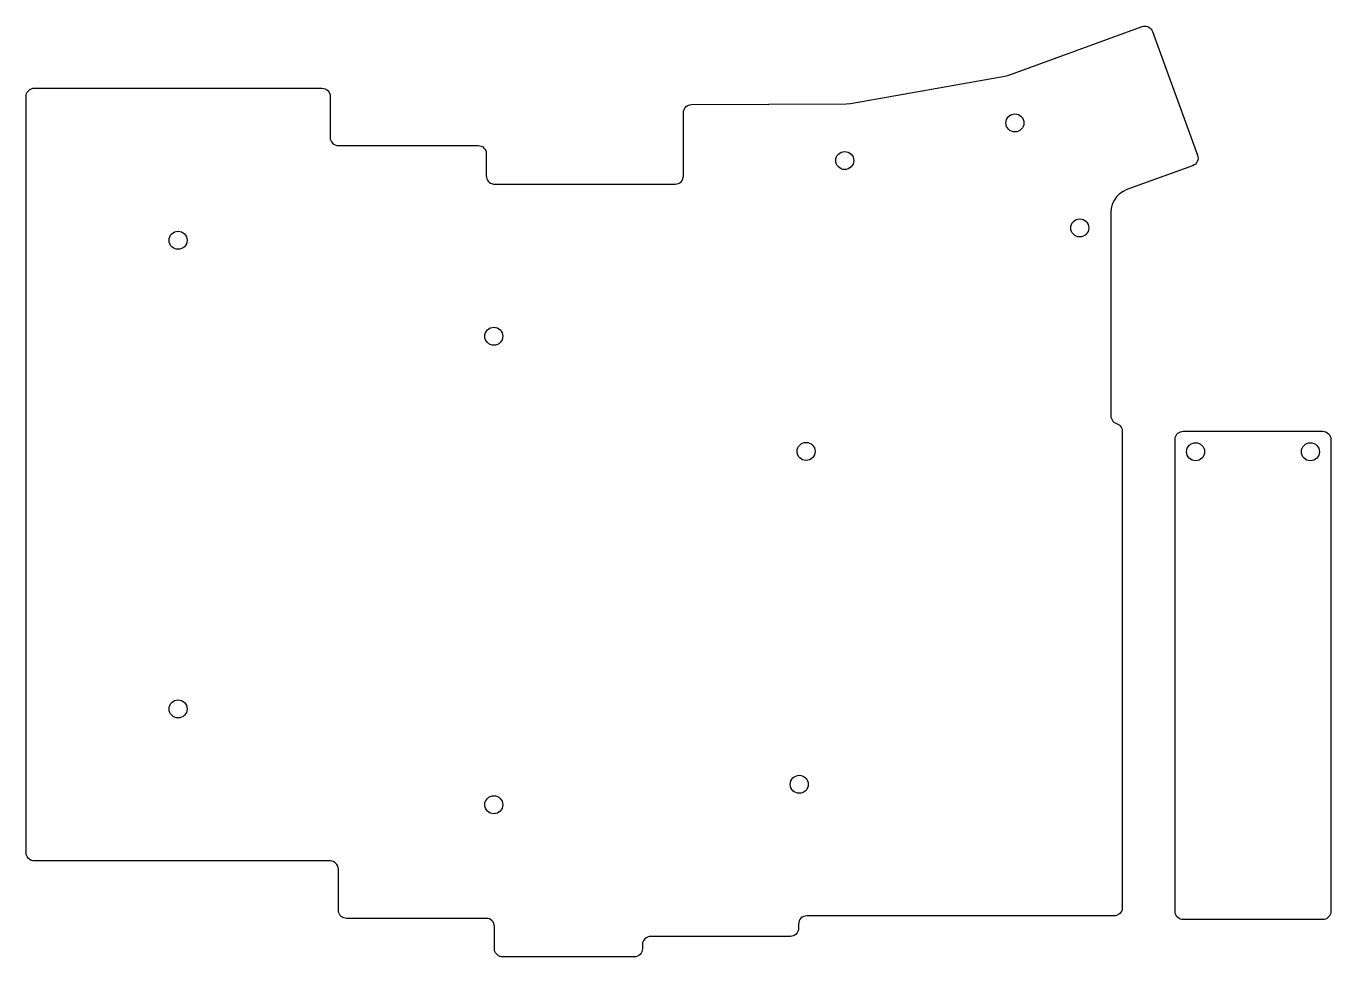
# Model space of a CAD drawing. Header units: inches. Extents: x 204 to 655, y 158 to 479.
import ezdxf

# ---------------------------------------------------------------- set-up
doc = ezdxf.new("R2010")
doc.units = ezdxf.units.IN
doc.header["$MEASUREMENT"] = 0

# ---------------------------------------------------------------- blocks, each defined once
blk = doc.blocks.new('block 5')
at = {"color": 7, "lineweight": 25, "true_color": 0xffffff}
blk.add_open_spline([(368.89, 371.94), (368.89, 373.66), (367.5, 375.05), (365.78, 375.05), (365.78, 375.05), (365.78, 375.05), (365.78, 375.05), (365.78, 375.05), (365.78, 375.05), (365.78, 375.05), (365.78, 375.05), (365.78, 375.05), (365.78, 375.05), (365.78, 375.05), (365.78, 375.05), (365.78, 375.05), (365.78, 375.05), (365.78, 375.05), (365.78, 375.05), (365.78, 375.05), (365.78, 375.05), (365.78, 375.05), (365.78, 375.05), (365.78, 375.05), (365.78, 375.05), (364.06, 375.05), (362.66, 373.66), (362.66, 371.94), (362.66, 371.94), (362.66, 371.94), (362.66, 371.94), (362.66, 371.94), (362.66, 371.94), (362.66, 371.94), (362.66, 371.94), (362.66, 371.94), (362.66, 371.94), (362.66, 371.94), (362.66, 371.94), (362.66, 371.94), (362.66, 371.94), (362.66, 371.94), (362.66, 371.94), (362.66, 371.94), (362.66, 371.94), (362.66, 371.94), (362.66, 371.94), (362.66, 371.94), (362.66, 371.94), (362.66, 370.22), (364.06, 368.82), (365.78, 368.82), (365.78, 368.82), (365.78, 368.82), (365.78, 368.82), (365.78, 368.82), (365.78, 368.82), (365.78, 368.82), (365.78, 368.82), (365.78, 368.82), (365.78, 368.82), (365.78, 368.82), (365.78, 368.82), (365.78, 368.82), (365.78, 368.82), (365.78, 368.82), (365.78, 368.82), (365.78, 368.82), (365.78, 368.82), (365.78, 368.82), (365.78, 368.82), (365.78, 368.82), (365.78, 368.82), (367.5, 368.82), (368.89, 370.22), (368.89, 371.94), (368.89, 371.94), (368.89, 371.94), (368.89, 371.94), (368.89, 371.94), (368.89, 371.94), (368.89, 371.94), (368.89, 371.94), (368.89, 371.94), (368.89, 371.94), (368.89, 371.94), (368.89, 371.94), (368.89, 371.94), (368.89, 371.94), (368.89, 371.94), (368.89, 371.94), (368.89, 371.94), (368.89, 371.94), (368.89, 371.94), (368.89, 371.94), (368.89, 371.94), (368.89, 371.94), (368.89, 371.94), (368.89, 371.94), (368.89, 371.94), (368.89, 371.94), (368.89, 371.94), (368.89, 371.94), (368.89, 371.94), (368.89, 371.94), (368.89, 371.94), (368.89, 371.94), (368.89, 371.94), (368.89, 371.94), (368.89, 371.94), (368.89, 371.94), (368.89, 371.94), (368.89, 371.94), (368.89, 371.94), (368.89, 371.94), (368.89, 371.94), (368.89, 371.94), (368.89, 371.94), (368.89, 371.94), (368.89, 371.94), (368.89, 371.94), (368.89, 371.94), (368.89, 371.94), (368.89, 371.94)], degree=3, knots=[0, 0, 0, 0, 1, 1, 1, 2, 2, 2, 3, 3, 3, 4, 4, 4, 5, 5, 5, 6, 6, 6, 7, 7, 7, 8, 8, 8, 9, 9, 9, 10, 10, 10, 11, 11, 11, 12, 12, 12, 13, 13, 13, 14, 14, 14, 15, 15, 15, 16, 16, 16, 17, 17, 17, 18, 18, 18, 19, 19, 19, 20, 20, 20, 21, 21, 21, 22, 22, 22, 23, 23, 23, 24, 24, 24, 25, 25, 25, 26, 26, 26, 27, 27, 27, 28, 28, 28, 29, 29, 29, 30, 30, 30, 31, 31, 31, 32, 32, 32, 33, 33, 33, 34, 34, 34, 35, 35, 35, 36, 36, 36, 37, 37, 37, 38, 38, 38, 39, 39, 39, 40, 40, 40, 41, 41, 41, 41], dxfattribs=at)
blk = doc.blocks.new('block 4')
blk.add_blockref('block 5', (0, 0))
blk = doc.blocks.new('block 3')
blk.add_blockref('block 4', (0, 0))
blk = doc.blocks.new('block 2')
blk.add_blockref('block 3', (0, 0))
blk = doc.blocks.new('block 9')
at = {"color": 7, "lineweight": 25, "true_color": 0xffffff}
blk.add_open_spline([(490.18, 432.65), (490.18, 434.37), (488.79, 435.76), (487.07, 435.76), (487.07, 435.76), (487.07, 435.76), (487.07, 435.76), (487.07, 435.76), (487.07, 435.76), (487.07, 435.76), (487.07, 435.76), (487.07, 435.76), (487.07, 435.76), (487.07, 435.76), (487.07, 435.76), (487.07, 435.76), (487.07, 435.76), (487.07, 435.76), (487.07, 435.76), (487.07, 435.76), (487.07, 435.76), (487.07, 435.76), (487.07, 435.76), (487.07, 435.76), (487.07, 435.76), (485.35, 435.76), (483.95, 434.37), (483.95, 432.65), (483.95, 432.65), (483.95, 432.65), (483.95, 432.65), (483.95, 432.65), (483.95, 432.65), (483.95, 432.65), (483.95, 432.65), (483.95, 432.65), (483.95, 432.65), (483.95, 432.65), (483.95, 432.65), (483.95, 432.65), (483.95, 432.65), (483.95, 432.65), (483.95, 432.65), (483.95, 432.65), (483.95, 432.65), (483.95, 432.65), (483.95, 432.65), (483.95, 432.65), (483.95, 432.65), (483.95, 430.93), (485.35, 429.53), (487.07, 429.53), (487.07, 429.53), (487.07, 429.53), (487.07, 429.53), (487.07, 429.53), (487.07, 429.53), (487.07, 429.53), (487.07, 429.53), (487.07, 429.53), (487.07, 429.53), (487.07, 429.53), (487.07, 429.53), (487.07, 429.53), (487.07, 429.53), (487.07, 429.53), (487.07, 429.53), (487.07, 429.53), (487.07, 429.53), (487.07, 429.53), (487.07, 429.53), (487.07, 429.53), (487.07, 429.53), (488.79, 429.53), (490.18, 430.93), (490.18, 432.65), (490.18, 432.65), (490.18, 432.65), (490.18, 432.65), (490.18, 432.65), (490.18, 432.65), (490.18, 432.65), (490.18, 432.65), (490.18, 432.65), (490.18, 432.65), (490.18, 432.65), (490.18, 432.65), (490.18, 432.65), (490.18, 432.65), (490.18, 432.65), (490.18, 432.65), (490.18, 432.65), (490.18, 432.65), (490.18, 432.65), (490.18, 432.65), (490.18, 432.65), (490.18, 432.65), (490.18, 432.65), (490.18, 432.65), (490.18, 432.65), (490.18, 432.65), (490.18, 432.65), (490.18, 432.65), (490.18, 432.65), (490.18, 432.65), (490.18, 432.65), (490.18, 432.65), (490.18, 432.65), (490.18, 432.65), (490.18, 432.65), (490.18, 432.65), (490.18, 432.65), (490.18, 432.65), (490.18, 432.65), (490.18, 432.65), (490.18, 432.65), (490.18, 432.65), (490.18, 432.65), (490.18, 432.65), (490.18, 432.65), (490.18, 432.65), (490.18, 432.65), (490.18, 432.65), (490.18, 432.65)], degree=3, knots=[0, 0, 0, 0, 1, 1, 1, 2, 2, 2, 3, 3, 3, 4, 4, 4, 5, 5, 5, 6, 6, 6, 7, 7, 7, 8, 8, 8, 9, 9, 9, 10, 10, 10, 11, 11, 11, 12, 12, 12, 13, 13, 13, 14, 14, 14, 15, 15, 15, 16, 16, 16, 17, 17, 17, 18, 18, 18, 19, 19, 19, 20, 20, 20, 21, 21, 21, 22, 22, 22, 23, 23, 23, 24, 24, 24, 25, 25, 25, 26, 26, 26, 27, 27, 27, 28, 28, 28, 29, 29, 29, 30, 30, 30, 31, 31, 31, 32, 32, 32, 33, 33, 33, 34, 34, 34, 35, 35, 35, 36, 36, 36, 37, 37, 37, 38, 38, 38, 39, 39, 39, 40, 40, 40, 41, 41, 41, 41], dxfattribs=at)
blk = doc.blocks.new('block 8')
blk.add_blockref('block 9', (0, 0))
blk = doc.blocks.new('block 7')
blk.add_blockref('block 8', (0, 0))
blk = doc.blocks.new('block 6')
blk.add_blockref('block 7', (0, 0))
blk = doc.blocks.new('block 13')
at = {"color": 7, "lineweight": 25, "true_color": 0xffffff}
blk.add_open_spline([(571.39, 409.36), (571.39, 411.08), (569.99, 412.47), (568.27, 412.47), (568.27, 412.47), (568.27, 412.47), (568.27, 412.47), (568.27, 412.47), (568.27, 412.47), (568.27, 412.47), (568.27, 412.47), (568.27, 412.47), (568.27, 412.47), (568.27, 412.47), (568.27, 412.47), (568.27, 412.47), (568.27, 412.47), (568.27, 412.47), (568.27, 412.47), (568.27, 412.47), (568.27, 412.47), (568.27, 412.47), (568.27, 412.47), (568.27, 412.47), (568.27, 412.47), (566.55, 412.47), (565.16, 411.08), (565.16, 409.36), (565.16, 409.36), (565.16, 409.36), (565.16, 409.36), (565.16, 409.36), (565.16, 409.36), (565.16, 409.36), (565.16, 409.36), (565.16, 409.36), (565.16, 409.36), (565.16, 409.36), (565.16, 409.36), (565.16, 409.36), (565.16, 409.36), (565.16, 409.36), (565.16, 409.36), (565.16, 409.36), (565.16, 409.36), (565.16, 409.36), (565.16, 409.36), (565.16, 409.36), (565.16, 409.36), (565.16, 407.64), (566.55, 406.24), (568.27, 406.24), (568.27, 406.24), (568.27, 406.24), (568.27, 406.24), (568.27, 406.24), (568.27, 406.24), (568.27, 406.24), (568.27, 406.24), (568.27, 406.24), (568.27, 406.24), (568.27, 406.24), (568.27, 406.24), (568.27, 406.24), (568.27, 406.24), (568.27, 406.24), (568.27, 406.24), (568.27, 406.24), (568.27, 406.24), (568.27, 406.24), (568.27, 406.24), (568.27, 406.24), (568.27, 406.24), (569.99, 406.24), (571.39, 407.64), (571.39, 409.36), (571.39, 409.36), (571.39, 409.36), (571.39, 409.36), (571.39, 409.36), (571.39, 409.36), (571.39, 409.36), (571.39, 409.36), (571.39, 409.36), (571.39, 409.36), (571.39, 409.36), (571.39, 409.36), (571.39, 409.36), (571.39, 409.36), (571.39, 409.36), (571.39, 409.36), (571.39, 409.36), (571.39, 409.36), (571.39, 409.36), (571.39, 409.36), (571.39, 409.36), (571.39, 409.36), (571.39, 409.36), (571.39, 409.36), (571.39, 409.36), (571.39, 409.36), (571.39, 409.36), (571.39, 409.36), (571.39, 409.36), (571.39, 409.36), (571.39, 409.36), (571.39, 409.36), (571.39, 409.36), (571.39, 409.36), (571.39, 409.36), (571.39, 409.36), (571.39, 409.36), (571.39, 409.36), (571.39, 409.36), (571.39, 409.36), (571.39, 409.36), (571.39, 409.36), (571.39, 409.36), (571.39, 409.36), (571.39, 409.36), (571.39, 409.36), (571.39, 409.36), (571.39, 409.36), (571.39, 409.36)], degree=3, knots=[0, 0, 0, 0, 1, 1, 1, 2, 2, 2, 3, 3, 3, 4, 4, 4, 5, 5, 5, 6, 6, 6, 7, 7, 7, 8, 8, 8, 9, 9, 9, 10, 10, 10, 11, 11, 11, 12, 12, 12, 13, 13, 13, 14, 14, 14, 15, 15, 15, 16, 16, 16, 17, 17, 17, 18, 18, 18, 19, 19, 19, 20, 20, 20, 21, 21, 21, 22, 22, 22, 23, 23, 23, 24, 24, 24, 25, 25, 25, 26, 26, 26, 27, 27, 27, 28, 28, 28, 29, 29, 29, 30, 30, 30, 31, 31, 31, 32, 32, 32, 33, 33, 33, 34, 34, 34, 35, 35, 35, 36, 36, 36, 37, 37, 37, 38, 38, 38, 39, 39, 39, 40, 40, 40, 41, 41, 41, 41], dxfattribs=at)
blk = doc.blocks.new('block 12')
blk.add_blockref('block 13', (0, 0))
blk = doc.blocks.new('block 11')
blk.add_blockref('block 12', (0, 0))
blk = doc.blocks.new('block 10')
blk.add_blockref('block 11', (0, 0))
blk = doc.blocks.new('block 17')
at = {"color": 7, "lineweight": 25, "true_color": 0xffffff}
blk.add_open_spline([(368.89, 210.07), (368.89, 211.79), (367.5, 213.18), (365.78, 213.18), (365.78, 213.18), (365.78, 213.18), (365.78, 213.18), (365.78, 213.18), (365.78, 213.18), (365.78, 213.18), (365.78, 213.18), (365.78, 213.18), (365.78, 213.18), (365.78, 213.18), (365.78, 213.18), (365.78, 213.18), (365.78, 213.18), (365.78, 213.18), (365.78, 213.18), (365.78, 213.18), (365.78, 213.18), (365.78, 213.18), (365.78, 213.18), (365.78, 213.18), (365.78, 213.18), (364.06, 213.18), (362.66, 211.79), (362.66, 210.07), (362.66, 210.07), (362.66, 210.07), (362.66, 210.07), (362.66, 210.07), (362.66, 210.07), (362.66, 210.07), (362.66, 210.07), (362.66, 210.07), (362.66, 210.07), (362.66, 210.07), (362.66, 210.07), (362.66, 210.07), (362.66, 210.07), (362.66, 210.07), (362.66, 210.07), (362.66, 210.07), (362.66, 210.07), (362.66, 210.07), (362.66, 210.07), (362.66, 210.07), (362.66, 210.07), (362.66, 208.34), (364.06, 206.95), (365.78, 206.95), (365.78, 206.95), (365.78, 206.95), (365.78, 206.95), (365.78, 206.95), (365.78, 206.95), (365.78, 206.95), (365.78, 206.95), (365.78, 206.95), (365.78, 206.95), (365.78, 206.95), (365.78, 206.95), (365.78, 206.95), (365.78, 206.95), (365.78, 206.95), (365.78, 206.95), (365.78, 206.95), (365.78, 206.95), (365.78, 206.95), (365.78, 206.95), (365.78, 206.95), (365.78, 206.95), (367.5, 206.95), (368.89, 208.34), (368.89, 210.07), (368.89, 210.07), (368.89, 210.07), (368.89, 210.07), (368.89, 210.07), (368.89, 210.07), (368.89, 210.07), (368.89, 210.07), (368.89, 210.07), (368.89, 210.07), (368.89, 210.07), (368.89, 210.07), (368.89, 210.07), (368.89, 210.07), (368.89, 210.07), (368.89, 210.07), (368.89, 210.07), (368.89, 210.07), (368.89, 210.07), (368.89, 210.07), (368.89, 210.07), (368.89, 210.07), (368.89, 210.07), (368.89, 210.07), (368.89, 210.07), (368.89, 210.07), (368.89, 210.07), (368.89, 210.07), (368.89, 210.07), (368.89, 210.07), (368.89, 210.07), (368.89, 210.07), (368.89, 210.07), (368.89, 210.07), (368.89, 210.07), (368.89, 210.07), (368.89, 210.07), (368.89, 210.07), (368.89, 210.07), (368.89, 210.07), (368.89, 210.07), (368.89, 210.07), (368.89, 210.07), (368.89, 210.07), (368.89, 210.07), (368.89, 210.07), (368.89, 210.07), (368.89, 210.07), (368.89, 210.07)], degree=3, knots=[0, 0, 0, 0, 1, 1, 1, 2, 2, 2, 3, 3, 3, 4, 4, 4, 5, 5, 5, 6, 6, 6, 7, 7, 7, 8, 8, 8, 9, 9, 9, 10, 10, 10, 11, 11, 11, 12, 12, 12, 13, 13, 13, 14, 14, 14, 15, 15, 15, 16, 16, 16, 17, 17, 17, 18, 18, 18, 19, 19, 19, 20, 20, 20, 21, 21, 21, 22, 22, 22, 23, 23, 23, 24, 24, 24, 25, 25, 25, 26, 26, 26, 27, 27, 27, 28, 28, 28, 29, 29, 29, 30, 30, 30, 31, 31, 31, 32, 32, 32, 33, 33, 33, 34, 34, 34, 35, 35, 35, 36, 36, 36, 37, 37, 37, 38, 38, 38, 39, 39, 39, 40, 40, 40, 41, 41, 41, 41], dxfattribs=at)
blk = doc.blocks.new('block 16')
blk.add_blockref('block 17', (0, 0))
blk = doc.blocks.new('block 15')
blk.add_blockref('block 16', (0, 0))
blk = doc.blocks.new('block 14')
blk.add_blockref('block 15', (0, 0))
blk = doc.blocks.new('block 21')
at = {"color": 7, "lineweight": 25, "true_color": 0xffffff}
blk.add_open_spline([(259.79, 405.08), (259.79, 406.8), (258.4, 408.2), (256.68, 408.2), (256.68, 408.2), (256.68, 408.2), (256.68, 408.2), (256.68, 408.2), (256.68, 408.2), (256.68, 408.2), (256.68, 408.2), (256.68, 408.2), (256.68, 408.2), (256.68, 408.2), (256.68, 408.2), (256.68, 408.2), (256.68, 408.2), (256.68, 408.2), (256.68, 408.2), (256.68, 408.2), (256.68, 408.2), (256.68, 408.2), (256.68, 408.2), (256.68, 408.2), (256.68, 408.2), (254.96, 408.2), (253.56, 406.8), (253.56, 405.08), (253.56, 405.08), (253.56, 405.08), (253.56, 405.08), (253.56, 405.08), (253.56, 405.08), (253.56, 405.08), (253.56, 405.08), (253.56, 405.08), (253.56, 405.08), (253.56, 405.08), (253.56, 405.08), (253.56, 405.08), (253.56, 405.08), (253.56, 405.08), (253.56, 405.08), (253.56, 405.08), (253.56, 405.08), (253.56, 405.08), (253.56, 405.08), (253.56, 405.08), (253.56, 405.08), (253.56, 403.36), (254.96, 401.96), (256.68, 401.96), (256.68, 401.96), (256.68, 401.96), (256.68, 401.96), (256.68, 401.96), (256.68, 401.96), (256.68, 401.96), (256.68, 401.96), (256.68, 401.96), (256.68, 401.96), (256.68, 401.96), (256.68, 401.96), (256.68, 401.96), (256.68, 401.96), (256.68, 401.96), (256.68, 401.96), (256.68, 401.96), (256.68, 401.96), (256.68, 401.96), (256.68, 401.96), (256.68, 401.96), (256.68, 401.96), (258.4, 401.96), (259.79, 403.36), (259.79, 405.08), (259.79, 405.08), (259.79, 405.08), (259.79, 405.08), (259.79, 405.08), (259.79, 405.08), (259.79, 405.08), (259.79, 405.08), (259.79, 405.08), (259.79, 405.08), (259.79, 405.08), (259.79, 405.08), (259.79, 405.08), (259.79, 405.08), (259.79, 405.08), (259.79, 405.08), (259.79, 405.08), (259.79, 405.08), (259.79, 405.08), (259.79, 405.08), (259.79, 405.08), (259.79, 405.08), (259.79, 405.08), (259.79, 405.08), (259.79, 405.08), (259.79, 405.08), (259.79, 405.08), (259.79, 405.08), (259.79, 405.08), (259.79, 405.08), (259.79, 405.08), (259.79, 405.08), (259.79, 405.08), (259.79, 405.08), (259.79, 405.08), (259.79, 405.08), (259.79, 405.08), (259.79, 405.08), (259.79, 405.08), (259.79, 405.08), (259.79, 405.08), (259.79, 405.08), (259.79, 405.08), (259.79, 405.08), (259.79, 405.08), (259.79, 405.08), (259.79, 405.08), (259.79, 405.08), (259.79, 405.08)], degree=3, knots=[0, 0, 0, 0, 1, 1, 1, 2, 2, 2, 3, 3, 3, 4, 4, 4, 5, 5, 5, 6, 6, 6, 7, 7, 7, 8, 8, 8, 9, 9, 9, 10, 10, 10, 11, 11, 11, 12, 12, 12, 13, 13, 13, 14, 14, 14, 15, 15, 15, 16, 16, 16, 17, 17, 17, 18, 18, 18, 19, 19, 19, 20, 20, 20, 21, 21, 21, 22, 22, 22, 23, 23, 23, 24, 24, 24, 25, 25, 25, 26, 26, 26, 27, 27, 27, 28, 28, 28, 29, 29, 29, 30, 30, 30, 31, 31, 31, 32, 32, 32, 33, 33, 33, 34, 34, 34, 35, 35, 35, 36, 36, 36, 37, 37, 37, 38, 38, 38, 39, 39, 39, 40, 40, 40, 41, 41, 41, 41], dxfattribs=at)
blk = doc.blocks.new('block 20')
blk.add_blockref('block 21', (0, 0))
blk = doc.blocks.new('block 19')
blk.add_blockref('block 20', (0, 0))
blk = doc.blocks.new('block 18')
blk.add_blockref('block 19', (0, 0))
blk = doc.blocks.new('block 25')
at = {"color": 7, "lineweight": 25, "true_color": 0xffffff}
blk.add_open_spline([(259.79, 243.21), (259.79, 244.93), (258.4, 246.32), (256.68, 246.32), (256.68, 246.32), (256.68, 246.32), (256.68, 246.32), (256.68, 246.32), (256.68, 246.32), (256.68, 246.32), (256.68, 246.32), (256.68, 246.32), (256.68, 246.32), (256.68, 246.32), (256.68, 246.32), (256.68, 246.32), (256.68, 246.32), (256.68, 246.32), (256.68, 246.32), (256.68, 246.32), (256.68, 246.32), (256.68, 246.32), (256.68, 246.32), (256.68, 246.32), (256.68, 246.32), (254.96, 246.32), (253.56, 244.93), (253.56, 243.21), (253.56, 243.21), (253.56, 243.21), (253.56, 243.21), (253.56, 243.21), (253.56, 243.21), (253.56, 243.21), (253.56, 243.21), (253.56, 243.21), (253.56, 243.21), (253.56, 243.21), (253.56, 243.21), (253.56, 243.21), (253.56, 243.21), (253.56, 243.21), (253.56, 243.21), (253.56, 243.21), (253.56, 243.21), (253.56, 243.21), (253.56, 243.21), (253.56, 243.21), (253.56, 243.21), (253.56, 241.49), (254.96, 240.09), (256.68, 240.09), (256.68, 240.09), (256.68, 240.09), (256.68, 240.09), (256.68, 240.09), (256.68, 240.09), (256.68, 240.09), (256.68, 240.09), (256.68, 240.09), (256.68, 240.09), (256.68, 240.09), (256.68, 240.09), (256.68, 240.09), (256.68, 240.09), (256.68, 240.09), (256.68, 240.09), (256.68, 240.09), (256.68, 240.09), (256.68, 240.09), (256.68, 240.09), (256.68, 240.09), (256.68, 240.09), (258.4, 240.09), (259.79, 241.49), (259.79, 243.21), (259.79, 243.21), (259.79, 243.21), (259.79, 243.21), (259.79, 243.21), (259.79, 243.21), (259.79, 243.21), (259.79, 243.21), (259.79, 243.21), (259.79, 243.21), (259.79, 243.21), (259.79, 243.21), (259.79, 243.21), (259.79, 243.21), (259.79, 243.21), (259.79, 243.21), (259.79, 243.21), (259.79, 243.21), (259.79, 243.21), (259.79, 243.21), (259.79, 243.21), (259.79, 243.21), (259.79, 243.21), (259.79, 243.21), (259.79, 243.21), (259.79, 243.21), (259.79, 243.21), (259.79, 243.21), (259.79, 243.21), (259.79, 243.21), (259.79, 243.21), (259.79, 243.21), (259.79, 243.21), (259.79, 243.21), (259.79, 243.21), (259.79, 243.21), (259.79, 243.21), (259.79, 243.21), (259.79, 243.21), (259.79, 243.21), (259.79, 243.21), (259.79, 243.21), (259.79, 243.21), (259.79, 243.21), (259.79, 243.21), (259.79, 243.21), (259.79, 243.21), (259.79, 243.21), (259.79, 243.21)], degree=3, knots=[0, 0, 0, 0, 1, 1, 1, 2, 2, 2, 3, 3, 3, 4, 4, 4, 5, 5, 5, 6, 6, 6, 7, 7, 7, 8, 8, 8, 9, 9, 9, 10, 10, 10, 11, 11, 11, 12, 12, 12, 13, 13, 13, 14, 14, 14, 15, 15, 15, 16, 16, 16, 17, 17, 17, 18, 18, 18, 19, 19, 19, 20, 20, 20, 21, 21, 21, 22, 22, 22, 23, 23, 23, 24, 24, 24, 25, 25, 25, 26, 26, 26, 27, 27, 27, 28, 28, 28, 29, 29, 29, 30, 30, 30, 31, 31, 31, 32, 32, 32, 33, 33, 33, 34, 34, 34, 35, 35, 35, 36, 36, 36, 37, 37, 37, 38, 38, 38, 39, 39, 39, 40, 40, 40, 41, 41, 41, 41], dxfattribs=at)
blk = doc.blocks.new('block 24')
blk.add_blockref('block 25', (0, 0))
blk = doc.blocks.new('block 23')
blk.add_blockref('block 24', (0, 0))
blk = doc.blocks.new('block 22')
blk.add_blockref('block 23', (0, 0))
blk = doc.blocks.new('block 29')
at = {"color": 7, "lineweight": 25, "true_color": 0xffffff}
blk.add_open_spline([(474.44, 217.15), (474.44, 218.87), (473.04, 220.26), (471.32, 220.26), (471.32, 220.26), (471.32, 220.26), (471.32, 220.26), (471.32, 220.26), (471.32, 220.26), (471.32, 220.26), (471.32, 220.26), (471.32, 220.26), (471.32, 220.26), (471.32, 220.26), (471.32, 220.26), (471.32, 220.26), (471.32, 220.26), (471.32, 220.26), (471.32, 220.26), (471.32, 220.26), (471.32, 220.26), (471.32, 220.26), (471.32, 220.26), (471.32, 220.26), (471.32, 220.26), (469.6, 220.26), (468.21, 218.87), (468.21, 217.15), (468.21, 217.15), (468.21, 217.15), (468.21, 217.15), (468.21, 217.15), (468.21, 217.15), (468.21, 217.15), (468.21, 217.15), (468.21, 217.15), (468.21, 217.15), (468.21, 217.15), (468.21, 217.15), (468.21, 217.15), (468.21, 217.15), (468.21, 217.15), (468.21, 217.15), (468.21, 217.15), (468.21, 217.15), (468.21, 217.15), (468.21, 217.15), (468.21, 217.15), (468.21, 217.15), (468.21, 215.43), (469.6, 214.03), (471.32, 214.03), (471.32, 214.03), (471.32, 214.03), (471.32, 214.03), (471.32, 214.03), (471.32, 214.03), (471.32, 214.03), (471.32, 214.03), (471.32, 214.03), (471.32, 214.03), (471.32, 214.03), (471.32, 214.03), (471.32, 214.03), (471.32, 214.03), (471.32, 214.03), (471.32, 214.03), (471.32, 214.03), (471.32, 214.03), (471.32, 214.03), (471.32, 214.03), (471.32, 214.03), (471.32, 214.03), (473.04, 214.03), (474.44, 215.43), (474.44, 217.15), (474.44, 217.15), (474.44, 217.15), (474.44, 217.15), (474.44, 217.15), (474.44, 217.15), (474.44, 217.15), (474.44, 217.15), (474.44, 217.15), (474.44, 217.15), (474.44, 217.15), (474.44, 217.15), (474.44, 217.15), (474.44, 217.15), (474.44, 217.15), (474.44, 217.15), (474.44, 217.15), (474.44, 217.15), (474.44, 217.15), (474.44, 217.15), (474.44, 217.15), (474.44, 217.15), (474.44, 217.15), (474.44, 217.15), (474.44, 217.15), (474.44, 217.15), (474.44, 217.15), (474.44, 217.15), (474.44, 217.15), (474.44, 217.15), (474.44, 217.15), (474.44, 217.15), (474.44, 217.15), (474.44, 217.15), (474.44, 217.15), (474.44, 217.15), (474.44, 217.15), (474.44, 217.15), (474.44, 217.15), (474.44, 217.15), (474.44, 217.15), (474.44, 217.15), (474.44, 217.15), (474.44, 217.15), (474.44, 217.15), (474.44, 217.15), (474.44, 217.15), (474.44, 217.15), (474.44, 217.15)], degree=3, knots=[0, 0, 0, 0, 1, 1, 1, 2, 2, 2, 3, 3, 3, 4, 4, 4, 5, 5, 5, 6, 6, 6, 7, 7, 7, 8, 8, 8, 9, 9, 9, 10, 10, 10, 11, 11, 11, 12, 12, 12, 13, 13, 13, 14, 14, 14, 15, 15, 15, 16, 16, 16, 17, 17, 17, 18, 18, 18, 19, 19, 19, 20, 20, 20, 21, 21, 21, 22, 22, 22, 23, 23, 23, 24, 24, 24, 25, 25, 25, 26, 26, 26, 27, 27, 27, 28, 28, 28, 29, 29, 29, 30, 30, 30, 31, 31, 31, 32, 32, 32, 33, 33, 33, 34, 34, 34, 35, 35, 35, 36, 36, 36, 37, 37, 37, 38, 38, 38, 39, 39, 39, 40, 40, 40, 41, 41, 41, 41], dxfattribs=at)
blk = doc.blocks.new('block 28')
blk.add_blockref('block 29', (0, 0))
blk = doc.blocks.new('block 27')
blk.add_blockref('block 28', (0, 0))
blk = doc.blocks.new('block 26')
blk.add_blockref('block 27', (0, 0))
blk = doc.blocks.new('block 33')
at = {"color": 7, "lineweight": 25, "true_color": 0xffffff}
blk.add_open_spline([(476.81, 332.14), (476.81, 333.86), (475.41, 335.26), (473.69, 335.26), (473.69, 335.26), (473.69, 335.26), (473.69, 335.26), (473.69, 335.26), (473.69, 335.26), (473.69, 335.26), (473.69, 335.26), (473.69, 335.26), (473.69, 335.26), (473.69, 335.26), (473.69, 335.26), (473.69, 335.26), (473.69, 335.26), (473.69, 335.26), (473.69, 335.26), (473.69, 335.26), (473.69, 335.26), (473.69, 335.26), (473.69, 335.26), (473.69, 335.26), (473.69, 335.26), (471.97, 335.26), (470.58, 333.86), (470.58, 332.14), (470.58, 332.14), (470.58, 332.14), (470.58, 332.14), (470.58, 332.14), (470.58, 332.14), (470.58, 332.14), (470.58, 332.14), (470.58, 332.14), (470.58, 332.14), (470.58, 332.14), (470.58, 332.14), (470.58, 332.14), (470.58, 332.14), (470.58, 332.14), (470.58, 332.14), (470.58, 332.14), (470.58, 332.14), (470.58, 332.14), (470.58, 332.14), (470.58, 332.14), (470.58, 332.14), (470.58, 330.42), (471.97, 329.03), (473.69, 329.03), (473.69, 329.03), (473.69, 329.03), (473.69, 329.03), (473.69, 329.03), (473.69, 329.03), (473.69, 329.03), (473.69, 329.03), (473.69, 329.03), (473.69, 329.03), (473.69, 329.03), (473.69, 329.03), (473.69, 329.03), (473.69, 329.03), (473.69, 329.03), (473.69, 329.03), (473.69, 329.03), (473.69, 329.03), (473.69, 329.03), (473.69, 329.03), (473.69, 329.03), (473.69, 329.03), (475.41, 329.03), (476.81, 330.42), (476.81, 332.14), (476.81, 332.14), (476.81, 332.14), (476.81, 332.14), (476.81, 332.14), (476.81, 332.14), (476.81, 332.14), (476.81, 332.14), (476.81, 332.14), (476.81, 332.14), (476.81, 332.14), (476.81, 332.14), (476.81, 332.14), (476.81, 332.14), (476.81, 332.14), (476.81, 332.14), (476.81, 332.14), (476.81, 332.14), (476.81, 332.14), (476.81, 332.14), (476.81, 332.14), (476.81, 332.14), (476.81, 332.14), (476.81, 332.14), (476.81, 332.14), (476.81, 332.14), (476.81, 332.14), (476.81, 332.14), (476.81, 332.14), (476.81, 332.14), (476.81, 332.14), (476.81, 332.14), (476.81, 332.14), (476.81, 332.14), (476.81, 332.14), (476.81, 332.14), (476.81, 332.14), (476.81, 332.14), (476.81, 332.14), (476.81, 332.14), (476.81, 332.14), (476.81, 332.14), (476.81, 332.14), (476.81, 332.14), (476.81, 332.14), (476.81, 332.14), (476.81, 332.14), (476.81, 332.14), (476.81, 332.14)], degree=3, knots=[0, 0, 0, 0, 1, 1, 1, 2, 2, 2, 3, 3, 3, 4, 4, 4, 5, 5, 5, 6, 6, 6, 7, 7, 7, 8, 8, 8, 9, 9, 9, 10, 10, 10, 11, 11, 11, 12, 12, 12, 13, 13, 13, 14, 14, 14, 15, 15, 15, 16, 16, 16, 17, 17, 17, 18, 18, 18, 19, 19, 19, 20, 20, 20, 21, 21, 21, 22, 22, 22, 23, 23, 23, 24, 24, 24, 25, 25, 25, 26, 26, 26, 27, 27, 27, 28, 28, 28, 29, 29, 29, 30, 30, 30, 31, 31, 31, 32, 32, 32, 33, 33, 33, 34, 34, 34, 35, 35, 35, 36, 36, 36, 37, 37, 37, 38, 38, 38, 39, 39, 39, 40, 40, 40, 41, 41, 41, 41], dxfattribs=at)
blk = doc.blocks.new('block 32')
blk.add_blockref('block 33', (0, 0))
blk = doc.blocks.new('block 31')
blk.add_blockref('block 32', (0, 0))
blk = doc.blocks.new('block 30')
blk.add_blockref('block 31', (0, 0))
blk = doc.blocks.new('block 37')
at = {"color": 7, "lineweight": 25, "true_color": 0xffffff}
blk.add_open_spline([(548.97, 445.62), (548.97, 447.34), (547.58, 448.73), (545.86, 448.73), (545.86, 448.73), (545.86, 448.73), (545.86, 448.73), (545.86, 448.73), (545.86, 448.73), (545.86, 448.73), (545.86, 448.73), (545.86, 448.73), (545.86, 448.73), (545.86, 448.73), (545.86, 448.73), (545.86, 448.73), (545.86, 448.73), (545.86, 448.73), (545.86, 448.73), (545.86, 448.73), (545.86, 448.73), (545.86, 448.73), (545.86, 448.73), (545.86, 448.73), (545.86, 448.73), (544.14, 448.73), (542.74, 447.34), (542.74, 445.62), (542.74, 445.62), (542.74, 445.62), (542.74, 445.62), (542.74, 445.62), (542.74, 445.62), (542.74, 445.62), (542.74, 445.62), (542.74, 445.62), (542.74, 445.62), (542.74, 445.62), (542.74, 445.62), (542.74, 445.62), (542.74, 445.62), (542.74, 445.62), (542.74, 445.62), (542.74, 445.62), (542.74, 445.62), (542.74, 445.62), (542.74, 445.62), (542.74, 445.62), (542.74, 445.62), (542.74, 443.9), (544.14, 442.5), (545.86, 442.5), (545.86, 442.5), (545.86, 442.5), (545.86, 442.5), (545.86, 442.5), (545.86, 442.5), (545.86, 442.5), (545.86, 442.5), (545.86, 442.5), (545.86, 442.5), (545.86, 442.5), (545.86, 442.5), (545.86, 442.5), (545.86, 442.5), (545.86, 442.5), (545.86, 442.5), (545.86, 442.5), (545.86, 442.5), (545.86, 442.5), (545.86, 442.5), (545.86, 442.5), (545.86, 442.5), (547.58, 442.5), (548.97, 443.9), (548.97, 445.62), (548.97, 445.62), (548.97, 445.62), (548.97, 445.62), (548.97, 445.62), (548.97, 445.62), (548.97, 445.62), (548.97, 445.62), (548.97, 445.62), (548.97, 445.62), (548.97, 445.62), (548.97, 445.62), (548.97, 445.62), (548.97, 445.62), (548.97, 445.62), (548.97, 445.62), (548.97, 445.62), (548.97, 445.62), (548.97, 445.62), (548.97, 445.62), (548.97, 445.62), (548.97, 445.62), (548.97, 445.62), (548.97, 445.62), (548.97, 445.62), (548.97, 445.62), (548.97, 445.62), (548.97, 445.62), (548.97, 445.62), (548.97, 445.62), (548.97, 445.62), (548.97, 445.62), (548.97, 445.62), (548.97, 445.62), (548.97, 445.62), (548.97, 445.62), (548.97, 445.62), (548.97, 445.62), (548.97, 445.62), (548.97, 445.62), (548.97, 445.62), (548.97, 445.62), (548.97, 445.62), (548.97, 445.62), (548.97, 445.62), (548.97, 445.62), (548.97, 445.62), (548.97, 445.62), (548.97, 445.62)], degree=3, knots=[0, 0, 0, 0, 1, 1, 1, 2, 2, 2, 3, 3, 3, 4, 4, 4, 5, 5, 5, 6, 6, 6, 7, 7, 7, 8, 8, 8, 9, 9, 9, 10, 10, 10, 11, 11, 11, 12, 12, 12, 13, 13, 13, 14, 14, 14, 15, 15, 15, 16, 16, 16, 17, 17, 17, 18, 18, 18, 19, 19, 19, 20, 20, 20, 21, 21, 21, 22, 22, 22, 23, 23, 23, 24, 24, 24, 25, 25, 25, 26, 26, 26, 27, 27, 27, 28, 28, 28, 29, 29, 29, 30, 30, 30, 31, 31, 31, 32, 32, 32, 33, 33, 33, 34, 34, 34, 35, 35, 35, 36, 36, 36, 37, 37, 37, 38, 38, 38, 39, 39, 39, 40, 40, 40, 41, 41, 41, 41], dxfattribs=at)
blk = doc.blocks.new('block 36')
blk.add_blockref('block 37', (0, 0))
blk = doc.blocks.new('block 35')
blk.add_blockref('block 36', (0, 0))
blk = doc.blocks.new('block 34')
blk.add_blockref('block 35', (0, 0))
blk = doc.blocks.new('block 41')
at = {"color": 7, "lineweight": 25, "true_color": 0xffffff}
blk.add_lwpolyline([(306.39, 457.62), (306.94, 457.57), (307.47, 457.4), (307.96, 457.14), (308.39, 456.79), (308.74, 456.36), (309, 455.87), (309.16, 455.34), (309.22, 454.79)], dxfattribs=at)
blk = doc.blocks.new('block 40')
blk.add_blockref('block 41', (0, 0))
blk = doc.blocks.new('block 39')
blk.add_blockref('block 40', (0, 0))
blk = doc.blocks.new('block 44')
at = {"color": 7, "lineweight": 25, "true_color": 0xffffff}
blk.add_lwpolyline([(309.22, 454.79), (309.22, 440.63)], dxfattribs=at)
blk = doc.blocks.new('block 43')
blk.add_blockref('block 44', (0, 0))
blk = doc.blocks.new('block 42')
blk.add_blockref('block 43', (0, 0))
blk = doc.blocks.new('block 47')
at = {"color": 7, "lineweight": 25, "true_color": 0xffffff}
blk.add_lwpolyline([(309.22, 440.63), (309.27, 440.07), (309.43, 439.54), (309.7, 439.05), (310.05, 438.62), (310.48, 438.27), (310.97, 438.01), (311.5, 437.85), (312.05, 437.79)], dxfattribs=at)
blk = doc.blocks.new('block 46')
blk.add_blockref('block 47', (0, 0))
blk = doc.blocks.new('block 45')
blk.add_blockref('block 46', (0, 0))
blk = doc.blocks.new('block 50')
at = {"color": 7, "lineweight": 25, "true_color": 0xffffff}
blk.add_lwpolyline([(312.05, 437.79), (360.34, 437.79)], dxfattribs=at)
blk = doc.blocks.new('block 49')
blk.add_blockref('block 50', (0, 0))
blk = doc.blocks.new('block 48')
blk.add_blockref('block 49', (0, 0))
blk = doc.blocks.new('block 53')
at = {"color": 7, "lineweight": 25, "true_color": 0xffffff}
blk.add_lwpolyline([(360.34, 437.79), (360.9, 437.74), (361.43, 437.58), (361.92, 437.32), (362.35, 436.96), (362.7, 436.53), (362.96, 436.05), (363.12, 435.51), (363.18, 434.96)], dxfattribs=at)
blk = doc.blocks.new('block 52')
blk.add_blockref('block 53', (0, 0))
blk = doc.blocks.new('block 51')
blk.add_blockref('block 52', (0, 0))
blk = doc.blocks.new('block 56')
at = {"color": 7, "lineweight": 25, "true_color": 0xffffff}
blk.add_lwpolyline([(363.18, 434.96), (363.18, 427.31)], dxfattribs=at)
blk = doc.blocks.new('block 55')
blk.add_blockref('block 56', (0, 0))
blk = doc.blocks.new('block 54')
blk.add_blockref('block 55', (0, 0))
blk = doc.blocks.new('block 59')
at = {"color": 7, "lineweight": 25, "true_color": 0xffffff}
blk.add_lwpolyline([(363.18, 427.31), (363.22, 426.82), (363.35, 426.34), (363.56, 425.9), (363.84, 425.49), (364.19, 425.14), (364.59, 424.86), (365.04, 424.65), (365.52, 424.52), (366.01, 424.48)], dxfattribs=at)
blk = doc.blocks.new('block 58')
blk.add_blockref('block 59', (0, 0))
blk = doc.blocks.new('block 57')
blk.add_blockref('block 58', (0, 0))
blk = doc.blocks.new('block 62')
at = {"color": 7, "lineweight": 25, "true_color": 0xffffff}
blk.add_lwpolyline([(366.01, 424.48), (428.46, 424.48)], dxfattribs=at)
blk = doc.blocks.new('block 61')
blk.add_blockref('block 62', (0, 0))
blk = doc.blocks.new('block 60')
blk.add_blockref('block 61', (0, 0))
blk = doc.blocks.new('block 65')
at = {"color": 7, "lineweight": 25, "true_color": 0xffffff}
blk.add_lwpolyline([(428.46, 424.48), (429.02, 424.54), (429.55, 424.7), (430.04, 424.96), (430.47, 425.31), (430.82, 425.74), (431.08, 426.23), (431.24, 426.76), (431.3, 427.31)], dxfattribs=at)
blk = doc.blocks.new('block 64')
blk.add_blockref('block 65', (0, 0))
blk = doc.blocks.new('block 63')
blk.add_blockref('block 64', (0, 0))
blk = doc.blocks.new('block 68')
at = {"color": 7, "lineweight": 25, "true_color": 0xffffff}
blk.add_lwpolyline([(431.3, 427.31), (431.3, 449.14)], dxfattribs=at)
blk = doc.blocks.new('block 67')
blk.add_blockref('block 68', (0, 0))
blk = doc.blocks.new('block 66')
blk.add_blockref('block 67', (0, 0))
blk = doc.blocks.new('block 71')
at = {"color": 7, "lineweight": 25, "true_color": 0xffffff}
blk.add_lwpolyline([(431.3, 449.14), (431.35, 449.69), (431.51, 450.22), (431.77, 450.71), (432.12, 451.13), (432.55, 451.49), (433.03, 451.75), (433.56, 451.91), (434.12, 451.97)], dxfattribs=at)
blk = doc.blocks.new('block 70')
blk.add_blockref('block 71', (0, 0))
blk = doc.blocks.new('block 69')
blk.add_blockref('block 70', (0, 0))
blk = doc.blocks.new('block 74')
at = {"color": 7, "lineweight": 25, "true_color": 0xffffff}
blk.add_lwpolyline([(434.12, 451.97), (487.59, 452.22)], dxfattribs=at)
blk = doc.blocks.new('block 73')
blk.add_blockref('block 74', (0, 0))
blk = doc.blocks.new('block 72')
blk.add_blockref('block 73', (0, 0))
blk = doc.blocks.new('block 77')
at = {"color": 7, "lineweight": 25, "true_color": 0xffffff}
blk.add_lwpolyline([(487.59, 452.22), (489.02, 452.35)], dxfattribs=at)
blk = doc.blocks.new('block 76')
blk.add_blockref('block 77', (0, 0))
blk = doc.blocks.new('block 75')
blk.add_blockref('block 76', (0, 0))
blk = doc.blocks.new('block 80')
at = {"color": 7, "lineweight": 25, "true_color": 0xffffff}
blk.add_lwpolyline([(489.02, 452.35), (542.35, 461.77)], dxfattribs=at)
blk = doc.blocks.new('block 79')
blk.add_blockref('block 80', (0, 0))
blk = doc.blocks.new('block 78')
blk.add_blockref('block 79', (0, 0))
blk = doc.blocks.new('block 83')
at = {"color": 7, "lineweight": 25, "true_color": 0xffffff}
blk.add_lwpolyline([(542.35, 461.77), (543.78, 462.16)], dxfattribs=at)
blk = doc.blocks.new('block 82')
blk.add_blockref('block 83', (0, 0))
blk = doc.blocks.new('block 81')
blk.add_blockref('block 82', (0, 0))
blk = doc.blocks.new('block 86')
at = {"color": 7, "lineweight": 25, "true_color": 0xffffff}
blk.add_lwpolyline([(543.78, 462.16), (589.79, 478.9)], dxfattribs=at)
blk = doc.blocks.new('block 85')
blk.add_blockref('block 86', (0, 0))
blk = doc.blocks.new('block 84')
blk.add_blockref('block 85', (0, 0))
blk = doc.blocks.new('block 89')
at = {"color": 7, "lineweight": 25, "true_color": 0xffffff}
blk.add_lwpolyline([(589.79, 478.9), (590.27, 479.03), (590.76, 479.07), (591.25, 479.03), (591.73, 478.9), (592.18, 478.7), (592.58, 478.41), (592.93, 478.06), (593.21, 477.66), (593.42, 477.21)], dxfattribs=at)
blk = doc.blocks.new('block 88')
blk.add_blockref('block 89', (0, 0))
blk = doc.blocks.new('block 87')
blk.add_blockref('block 88', (0, 0))
blk = doc.blocks.new('block 92')
at = {"color": 7, "lineweight": 25, "true_color": 0xffffff}
blk.add_lwpolyline([(593.42, 477.21), (608.97, 434.49)], dxfattribs=at)
blk = doc.blocks.new('block 91')
blk.add_blockref('block 92', (0, 0))
blk = doc.blocks.new('block 90')
blk.add_blockref('block 91', (0, 0))
blk = doc.blocks.new('block 95')
at = {"color": 7, "lineweight": 25, "true_color": 0xffffff}
blk.add_lwpolyline([(608.97, 434.49), (609.11, 433.96), (609.14, 433.4), (609.06, 432.85), (608.88, 432.33), (608.59, 431.85), (608.22, 431.43), (607.78, 431.1), (607.28, 430.86)], dxfattribs=at)
blk = doc.blocks.new('block 94')
blk.add_blockref('block 95', (0, 0))
blk = doc.blocks.new('block 93')
blk.add_blockref('block 94', (0, 0))
blk = doc.blocks.new('block 98')
at = {"color": 7, "lineweight": 25, "true_color": 0xffffff}
blk.add_lwpolyline([(607.28, 430.86), (584.59, 422.6)], dxfattribs=at)
blk = doc.blocks.new('block 97')
blk.add_blockref('block 98', (0, 0))
blk = doc.blocks.new('block 96')
blk.add_blockref('block 97', (0, 0))
blk = doc.blocks.new('block 101')
at = {"color": 7, "lineweight": 25, "true_color": 0xffffff}
blk.add_lwpolyline([(584.59, 422.6), (583.25, 421.98), (582.04, 421.13), (580.99, 420.08), (580.14, 418.87), (579.51, 417.53), (579.13, 416.1), (579, 414.62)], dxfattribs=at)
blk = doc.blocks.new('block 100')
blk.add_blockref('block 101', (0, 0))
blk = doc.blocks.new('block 99')
blk.add_blockref('block 100', (0, 0))
blk = doc.blocks.new('block 104')
at = {"color": 7, "lineweight": 25, "true_color": 0xffffff}
blk.add_lwpolyline([(579, 414.62), (579, 344.5)], dxfattribs=at)
blk = doc.blocks.new('block 103')
blk.add_blockref('block 104', (0, 0))
blk = doc.blocks.new('block 102')
blk.add_blockref('block 103', (0, 0))
blk = doc.blocks.new('block 107')
at = {"color": 7, "lineweight": 25, "true_color": 0xffffff}
blk.add_lwpolyline([(579, 344.5), (579.05, 343.99), (579.18, 343.5), (579.41, 343.04), (579.71, 342.63), (580.08, 342.28), (580.51, 342), (580.98, 341.8)], dxfattribs=at)
blk = doc.blocks.new('block 106')
blk.add_blockref('block 107', (0, 0))
blk = doc.blocks.new('block 105')
blk.add_blockref('block 106', (0, 0))
blk = doc.blocks.new('block 110')
at = {"color": 7, "lineweight": 25, "true_color": 0xffffff}
blk.add_lwpolyline([(580.98, 341.8), (581.45, 341.6), (581.88, 341.32), (582.25, 340.97), (582.55, 340.56), (582.78, 340.1), (582.91, 339.61), (582.96, 339.1)], dxfattribs=at)
blk = doc.blocks.new('block 109')
blk.add_blockref('block 110', (0, 0))
blk = doc.blocks.new('block 108')
blk.add_blockref('block 109', (0, 0))
blk = doc.blocks.new('block 113')
at = {"color": 7, "lineweight": 25, "true_color": 0xffffff}
blk.add_lwpolyline([(582.96, 339.1), (582.96, 239.81), (582.96, 174.52)], dxfattribs=at)
blk = doc.blocks.new('block 112')
blk.add_blockref('block 113', (0, 0))
blk = doc.blocks.new('block 111')
blk.add_blockref('block 112', (0, 0))
blk = doc.blocks.new('block 116')
at = {"color": 7, "lineweight": 25, "true_color": 0xffffff}
blk.add_lwpolyline([(582.96, 174.52), (582.91, 173.97), (582.75, 173.43), (582.48, 172.95), (582.13, 172.52), (581.7, 172.16), (581.21, 171.9), (580.68, 171.74), (580.13, 171.69)], dxfattribs=at)
blk = doc.blocks.new('block 115')
blk.add_blockref('block 116', (0, 0))
blk = doc.blocks.new('block 114')
blk.add_blockref('block 115', (0, 0))
blk = doc.blocks.new('block 119')
at = {"color": 7, "lineweight": 25, "true_color": 0xffffff}
blk.add_lwpolyline([(580.13, 171.69), (473.92, 171.69)], dxfattribs=at)
blk = doc.blocks.new('block 118')
blk.add_blockref('block 119', (0, 0))
blk = doc.blocks.new('block 117')
blk.add_blockref('block 118', (0, 0))
blk = doc.blocks.new('block 122')
at = {"color": 7, "lineweight": 25, "true_color": 0xffffff}
blk.add_lwpolyline([(473.92, 171.69), (473.37, 171.63), (472.84, 171.47), (472.35, 171.21), (471.92, 170.86), (471.57, 170.43), (471.31, 169.94), (471.15, 169.41), (471.09, 168.85)], dxfattribs=at)
blk = doc.blocks.new('block 121')
blk.add_blockref('block 122', (0, 0))
blk = doc.blocks.new('block 120')
blk.add_blockref('block 121', (0, 0))
blk = doc.blocks.new('block 125')
at = {"color": 7, "lineweight": 25, "true_color": 0xffffff}
blk.add_lwpolyline([(471.09, 168.85), (471.09, 167.44)], dxfattribs=at)
blk = doc.blocks.new('block 124')
blk.add_blockref('block 125', (0, 0))
blk = doc.blocks.new('block 123')
blk.add_blockref('block 124', (0, 0))
blk = doc.blocks.new('block 128')
at = {"color": 7, "lineweight": 25, "true_color": 0xffffff}
blk.add_lwpolyline([(471.09, 167.44), (471.04, 166.88), (470.88, 166.35), (470.61, 165.86), (470.26, 165.43), (469.83, 165.08), (469.34, 164.82), (468.81, 164.66), (468.26, 164.61)], dxfattribs=at)
blk = doc.blocks.new('block 127')
blk.add_blockref('block 128', (0, 0))
blk = doc.blocks.new('block 126')
blk.add_blockref('block 127', (0, 0))
blk = doc.blocks.new('block 131')
at = {"color": 7, "lineweight": 25, "true_color": 0xffffff}
blk.add_lwpolyline([(468.26, 164.61), (419.97, 164.61)], dxfattribs=at)
blk = doc.blocks.new('block 130')
blk.add_blockref('block 131', (0, 0))
blk = doc.blocks.new('block 129')
blk.add_blockref('block 130', (0, 0))
blk = doc.blocks.new('block 134')
at = {"color": 7, "lineweight": 25, "true_color": 0xffffff}
blk.add_lwpolyline([(419.97, 164.61), (419.41, 164.55), (418.88, 164.39), (418.39, 164.13), (417.96, 163.78), (417.61, 163.35), (417.35, 162.86), (417.19, 162.33), (417.13, 161.77)], dxfattribs=at)
blk = doc.blocks.new('block 133')
blk.add_blockref('block 134', (0, 0))
blk = doc.blocks.new('block 132')
blk.add_blockref('block 133', (0, 0))
blk = doc.blocks.new('block 137')
at = {"color": 7, "lineweight": 25, "true_color": 0xffffff}
blk.add_lwpolyline([(417.13, 161.77), (417.13, 160.36)], dxfattribs=at)
blk = doc.blocks.new('block 136')
blk.add_blockref('block 137', (0, 0))
blk = doc.blocks.new('block 135')
blk.add_blockref('block 136', (0, 0))
blk = doc.blocks.new('block 140')
at = {"color": 7, "lineweight": 25, "true_color": 0xffffff}
blk.add_lwpolyline([(417.13, 160.36), (417.08, 159.8), (416.92, 159.27), (416.66, 158.78), (416.3, 158.35), (415.87, 158), (415.38, 157.74), (414.85, 157.58), (414.3, 157.53)], dxfattribs=at)
blk = doc.blocks.new('block 139')
blk.add_blockref('block 140', (0, 0))
blk = doc.blocks.new('block 138')
blk.add_blockref('block 139', (0, 0))
blk = doc.blocks.new('block 143')
at = {"color": 7, "lineweight": 25, "true_color": 0xffffff}
blk.add_lwpolyline([(414.3, 157.53), (368.84, 157.53)], dxfattribs=at)
blk = doc.blocks.new('block 142')
blk.add_blockref('block 143', (0, 0))
blk = doc.blocks.new('block 141')
blk.add_blockref('block 142', (0, 0))
blk = doc.blocks.new('block 146')
at = {"color": 7, "lineweight": 25, "true_color": 0xffffff}
blk.add_lwpolyline([(368.84, 157.53), (368.35, 157.57), (367.87, 157.7), (367.42, 157.9), (367.02, 158.19), (366.67, 158.54), (366.39, 158.94), (366.18, 159.39), (366.05, 159.86), (366.01, 160.36)], dxfattribs=at)
blk = doc.blocks.new('block 145')
blk.add_blockref('block 146', (0, 0))
blk = doc.blocks.new('block 144')
blk.add_blockref('block 145', (0, 0))
blk = doc.blocks.new('block 149')
at = {"color": 7, "lineweight": 25, "true_color": 0xffffff}
blk.add_lwpolyline([(366.01, 160.36), (366.01, 168)], dxfattribs=at)
blk = doc.blocks.new('block 148')
blk.add_blockref('block 149', (0, 0))
blk = doc.blocks.new('block 147')
blk.add_blockref('block 148', (0, 0))
blk = doc.blocks.new('block 152')
at = {"color": 7, "lineweight": 25, "true_color": 0xffffff}
blk.add_lwpolyline([(366.01, 168), (365.95, 168.56), (365.79, 169.09), (365.53, 169.58), (365.18, 170.01), (364.75, 170.36), (364.26, 170.62), (363.73, 170.78), (363.18, 170.84)], dxfattribs=at)
blk = doc.blocks.new('block 151')
blk.add_blockref('block 152', (0, 0))
blk = doc.blocks.new('block 150')
blk.add_blockref('block 151', (0, 0))
blk = doc.blocks.new('block 155')
at = {"color": 7, "lineweight": 25, "true_color": 0xffffff}
blk.add_lwpolyline([(363.18, 170.84), (314.88, 170.84)], dxfattribs=at)
blk = doc.blocks.new('block 154')
blk.add_blockref('block 155', (0, 0))
blk = doc.blocks.new('block 153')
blk.add_blockref('block 154', (0, 0))
blk = doc.blocks.new('block 158')
at = {"color": 7, "lineweight": 25, "true_color": 0xffffff}
blk.add_lwpolyline([(314.88, 170.84), (314.39, 170.88), (313.91, 171.01), (313.47, 171.22), (313.06, 171.5), (312.71, 171.85), (312.43, 172.25), (312.22, 172.7), (312.09, 173.18), (312.05, 173.67)], dxfattribs=at)
blk = doc.blocks.new('block 157')
blk.add_blockref('block 158', (0, 0))
blk = doc.blocks.new('block 156')
blk.add_blockref('block 157', (0, 0))
blk = doc.blocks.new('block 161')
at = {"color": 7, "lineweight": 25, "true_color": 0xffffff}
blk.add_lwpolyline([(312.05, 173.67), (312.05, 187.83)], dxfattribs=at)
blk = doc.blocks.new('block 160')
blk.add_blockref('block 161', (0, 0))
blk = doc.blocks.new('block 159')
blk.add_blockref('block 160', (0, 0))
blk = doc.blocks.new('block 164')
at = {"color": 7, "lineweight": 25, "true_color": 0xffffff}
blk.add_lwpolyline([(312.05, 187.83), (312, 188.38), (311.83, 188.92), (311.57, 189.41), (311.22, 189.83), (310.79, 190.19), (310.3, 190.45), (309.77, 190.61), (309.22, 190.66)], dxfattribs=at)
blk = doc.blocks.new('block 163')
blk.add_blockref('block 164', (0, 0))
blk = doc.blocks.new('block 162')
blk.add_blockref('block 163', (0, 0))
blk = doc.blocks.new('block 167')
at = {"color": 7, "lineweight": 25, "true_color": 0xffffff}
blk.add_lwpolyline([(309.22, 190.66), (258.09, 190.66), (206.97, 190.66)], dxfattribs=at)
blk = doc.blocks.new('block 166')
blk.add_blockref('block 167', (0, 0))
blk = doc.blocks.new('block 165')
blk.add_blockref('block 166', (0, 0))
blk = doc.blocks.new('block 170')
at = {"color": 7, "lineweight": 25, "true_color": 0xffffff}
blk.add_lwpolyline([(206.97, 190.66), (206.42, 190.72), (205.88, 190.88), (205.39, 191.14), (204.96, 191.49), (204.61, 191.92), (204.35, 192.41), (204.19, 192.94), (204.13, 193.5)], dxfattribs=at)
blk = doc.blocks.new('block 169')
blk.add_blockref('block 170', (0, 0))
blk = doc.blocks.new('block 168')
blk.add_blockref('block 169', (0, 0))
blk = doc.blocks.new('block 173')
at = {"color": 7, "lineweight": 25, "true_color": 0xffffff}
blk.add_lwpolyline([(204.13, 193.5), (204.13, 454.79)], dxfattribs=at)
blk = doc.blocks.new('block 172')
blk.add_blockref('block 173', (0, 0))
blk = doc.blocks.new('block 171')
blk.add_blockref('block 172', (0, 0))
blk = doc.blocks.new('block 176')
at = {"color": 7, "lineweight": 25, "true_color": 0xffffff}
blk.add_lwpolyline([(204.13, 454.79), (204.18, 455.28), (204.31, 455.76), (204.51, 456.2), (204.8, 456.61), (205.15, 456.96), (205.55, 457.24), (206, 457.45), (206.48, 457.58), (206.97, 457.62)], dxfattribs=at)
blk = doc.blocks.new('block 175')
blk.add_blockref('block 176', (0, 0))
blk = doc.blocks.new('block 174')
blk.add_blockref('block 175', (0, 0))
blk = doc.blocks.new('block 179')
at = {"color": 7, "lineweight": 25, "true_color": 0xffffff}
blk.add_lwpolyline([(206.97, 457.62), (258.09, 457.62), (306.39, 457.62)], dxfattribs=at)
blk = doc.blocks.new('block 178')
blk.add_blockref('block 179', (0, 0))
blk = doc.blocks.new('block 177')
blk.add_blockref('block 178', (0, 0))
blk = doc.blocks.new('block 38')
for name in ['block 84', 'block 87', 'block 90', 'block 78', 'block 81', 'block 174', 'block 177', 'block 39', 'block 171', 'block 42', 'block 69', 'block 72', 'block 75', 'block 66', 'block 45', 'block 48', 'block 51', 'block 54', 'block 93', 'block 96', 'block 57', 'block 60', 'block 63', 'block 99', 'block 102', 'block 105', 'block 108', 'block 111', 'block 168', 'block 165', 'block 162', 'block 159', 'block 156', 'block 120', 'block 117', 'block 114', 'block 153', 'block 150', 'block 147', 'block 126', 'block 123', 'block 132', 'block 129', 'block 144', 'block 138', 'block 135', 'block 141']:
    blk.add_blockref(name, (0, 0))
blk = doc.blocks.new('block 183')
at = {"color": 7, "lineweight": 25, "true_color": 0xffffff}
blk.add_lwpolyline([(604.03, 170.43), (603.54, 170.47), (603.06, 170.6), (602.62, 170.81), (602.21, 171.09), (601.86, 171.44), (601.58, 171.85), (601.37, 172.29), (601.24, 172.77), (601.2, 173.26)], dxfattribs=at)
blk = doc.blocks.new('block 182')
blk.add_blockref('block 183', (0, 0))
blk = doc.blocks.new('block 181')
blk.add_blockref('block 182', (0, 0))
blk = doc.blocks.new('block 186')
at = {"color": 7, "lineweight": 25, "true_color": 0xffffff}
blk.add_lwpolyline([(601.2, 173.26), (601.2, 336.26)], dxfattribs=at)
blk = doc.blocks.new('block 185')
blk.add_blockref('block 186', (0, 0))
blk = doc.blocks.new('block 184')
blk.add_blockref('block 185', (0, 0))
blk = doc.blocks.new('block 189')
at = {"color": 7, "lineweight": 25, "true_color": 0xffffff}
blk.add_lwpolyline([(601.2, 336.26), (601.24, 336.76), (601.37, 337.24), (601.58, 337.68), (601.86, 338.09), (602.21, 338.44), (602.62, 338.72), (603.06, 338.93), (603.54, 339.06), (604.03, 339.1)], dxfattribs=at)
blk = doc.blocks.new('block 188')
blk.add_blockref('block 189', (0, 0))
blk = doc.blocks.new('block 187')
blk.add_blockref('block 188', (0, 0))
blk = doc.blocks.new('block 192')
at = {"color": 7, "lineweight": 25, "true_color": 0xffffff}
blk.add_lwpolyline([(604.03, 339.1), (652.22, 339.1)], dxfattribs=at)
blk = doc.blocks.new('block 191')
blk.add_blockref('block 192', (0, 0))
blk = doc.blocks.new('block 190')
blk.add_blockref('block 191', (0, 0))
blk = doc.blocks.new('block 195')
at = {"color": 7, "lineweight": 25, "true_color": 0xffffff}
blk.add_lwpolyline([(652.22, 339.1), (652.78, 339.04), (653.31, 338.88), (653.8, 338.62), (654.23, 338.27), (654.58, 337.84), (654.84, 337.35), (655.01, 336.82), (655.06, 336.26)], dxfattribs=at)
blk = doc.blocks.new('block 194')
blk.add_blockref('block 195', (0, 0))
blk = doc.blocks.new('block 193')
blk.add_blockref('block 194', (0, 0))
blk = doc.blocks.new('block 198')
at = {"color": 7, "lineweight": 25, "true_color": 0xffffff}
blk.add_lwpolyline([(655.06, 336.26), (655.06, 180.35), (655.06, 173.26)], dxfattribs=at)
blk = doc.blocks.new('block 197')
blk.add_blockref('block 198', (0, 0))
blk = doc.blocks.new('block 196')
blk.add_blockref('block 197', (0, 0))
blk = doc.blocks.new('block 201')
at = {"color": 7, "lineweight": 25, "true_color": 0xffffff}
blk.add_lwpolyline([(655.06, 173.26), (655.02, 172.77), (654.89, 172.29), (654.68, 171.85), (654.4, 171.44), (654.05, 171.09), (653.64, 170.81), (653.19, 170.6), (652.72, 170.47), (652.22, 170.43)], dxfattribs=at)
blk = doc.blocks.new('block 200')
blk.add_blockref('block 201', (0, 0))
blk = doc.blocks.new('block 199')
blk.add_blockref('block 200', (0, 0))
blk = doc.blocks.new('block 204')
at = {"color": 7, "lineweight": 25, "true_color": 0xffffff}
blk.add_lwpolyline([(652.22, 170.43), (604.03, 170.43)], dxfattribs=at)
blk = doc.blocks.new('block 203')
blk.add_blockref('block 204', (0, 0))
blk = doc.blocks.new('block 202')
blk.add_blockref('block 203', (0, 0))
blk = doc.blocks.new('block 180')
for name in ['block 187', 'block 190', 'block 193', 'block 184', 'block 196', 'block 181', 'block 199', 'block 202']:
    blk.add_blockref(name, (0, 0))
blk = doc.blocks.new('block 208')
at = {"color": 7, "lineweight": 25, "true_color": 0xffffff}
blk.add_open_spline([(651.09, 332.01), (651.09, 333.74), (649.69, 335.13), (647.97, 335.13), (647.97, 335.13), (647.97, 335.13), (647.97, 335.13), (647.97, 335.13), (647.97, 335.13), (647.97, 335.13), (647.97, 335.13), (647.97, 335.13), (647.97, 335.13), (647.97, 335.13), (647.97, 335.13), (647.97, 335.13), (647.97, 335.13), (647.97, 335.13), (647.97, 335.13), (647.97, 335.13), (647.97, 335.13), (647.97, 335.13), (647.97, 335.13), (647.97, 335.13), (647.97, 335.13), (646.25, 335.13), (644.85, 333.74), (644.85, 332.01), (644.85, 332.01), (644.85, 332.01), (644.85, 332.01), (644.85, 332.01), (644.85, 332.01), (644.85, 332.01), (644.85, 332.01), (644.85, 332.01), (644.85, 332.01), (644.85, 332.01), (644.85, 332.01), (644.85, 332.01), (644.85, 332.01), (644.85, 332.01), (644.85, 332.01), (644.85, 332.01), (644.85, 332.01), (644.85, 332.01), (644.85, 332.01), (644.85, 332.01), (644.85, 332.01), (644.85, 330.29), (646.25, 328.89), (647.97, 328.89), (647.97, 328.89), (647.97, 328.89), (647.97, 328.89), (647.97, 328.89), (647.97, 328.89), (647.97, 328.89), (647.97, 328.89), (647.97, 328.89), (647.97, 328.89), (647.97, 328.89), (647.97, 328.89), (647.97, 328.89), (647.97, 328.89), (647.97, 328.89), (647.97, 328.89), (647.97, 328.89), (647.97, 328.89), (647.97, 328.89), (647.97, 328.89), (647.97, 328.89), (647.97, 328.89), (649.69, 328.89), (651.09, 330.29), (651.09, 332.01), (651.09, 332.01), (651.09, 332.01), (651.09, 332.01), (651.09, 332.01), (651.09, 332.01), (651.09, 332.01), (651.09, 332.01), (651.09, 332.01), (651.09, 332.01), (651.09, 332.01), (651.09, 332.01), (651.09, 332.01), (651.09, 332.01), (651.09, 332.01), (651.09, 332.01), (651.09, 332.01), (651.09, 332.01), (651.09, 332.01), (651.09, 332.01), (651.09, 332.01), (651.09, 332.01), (651.09, 332.01), (651.09, 332.01), (651.09, 332.01), (651.09, 332.01), (651.09, 332.01), (651.09, 332.01), (651.09, 332.01), (651.09, 332.01), (651.09, 332.01), (651.09, 332.01), (651.09, 332.01), (651.09, 332.01), (651.09, 332.01), (651.09, 332.01), (651.09, 332.01), (651.09, 332.01), (651.09, 332.01), (651.09, 332.01), (651.09, 332.01), (651.09, 332.01), (651.09, 332.01), (651.09, 332.01), (651.09, 332.01), (651.09, 332.01), (651.09, 332.01), (651.09, 332.01), (651.09, 332.01)], degree=3, knots=[0, 0, 0, 0, 1, 1, 1, 2, 2, 2, 3, 3, 3, 4, 4, 4, 5, 5, 5, 6, 6, 6, 7, 7, 7, 8, 8, 8, 9, 9, 9, 10, 10, 10, 11, 11, 11, 12, 12, 12, 13, 13, 13, 14, 14, 14, 15, 15, 15, 16, 16, 16, 17, 17, 17, 18, 18, 18, 19, 19, 19, 20, 20, 20, 21, 21, 21, 22, 22, 22, 23, 23, 23, 24, 24, 24, 25, 25, 25, 26, 26, 26, 27, 27, 27, 28, 28, 28, 29, 29, 29, 30, 30, 30, 31, 31, 31, 32, 32, 32, 33, 33, 33, 34, 34, 34, 35, 35, 35, 36, 36, 36, 37, 37, 37, 38, 38, 38, 39, 39, 39, 40, 40, 40, 41, 41, 41, 41], dxfattribs=at)
blk = doc.blocks.new('block 207')
blk.add_blockref('block 208', (0, 0))
blk = doc.blocks.new('block 206')
blk.add_blockref('block 207', (0, 0))
blk = doc.blocks.new('block 205')
blk.add_blockref('block 206', (0, 0))
blk = doc.blocks.new('block 212')
at = {"color": 7, "lineweight": 25, "true_color": 0xffffff}
blk.add_open_spline([(611.4, 332.01), (611.4, 333.74), (610.01, 335.13), (608.28, 335.13), (608.28, 335.13), (608.28, 335.13), (608.28, 335.13), (608.28, 335.13), (608.28, 335.13), (608.28, 335.13), (608.28, 335.13), (608.28, 335.13), (608.28, 335.13), (608.28, 335.13), (608.28, 335.13), (608.28, 335.13), (608.28, 335.13), (608.28, 335.13), (608.28, 335.13), (608.28, 335.13), (608.28, 335.13), (608.28, 335.13), (608.28, 335.13), (608.28, 335.13), (608.28, 335.13), (606.56, 335.13), (605.17, 333.74), (605.17, 332.01), (605.17, 332.01), (605.17, 332.01), (605.17, 332.01), (605.17, 332.01), (605.17, 332.01), (605.17, 332.01), (605.17, 332.01), (605.17, 332.01), (605.17, 332.01), (605.17, 332.01), (605.17, 332.01), (605.17, 332.01), (605.17, 332.01), (605.17, 332.01), (605.17, 332.01), (605.17, 332.01), (605.17, 332.01), (605.17, 332.01), (605.17, 332.01), (605.17, 332.01), (605.17, 332.01), (605.17, 330.29), (606.56, 328.89), (608.28, 328.89), (608.28, 328.89), (608.28, 328.89), (608.28, 328.89), (608.28, 328.89), (608.28, 328.89), (608.28, 328.89), (608.28, 328.89), (608.28, 328.89), (608.28, 328.89), (608.28, 328.89), (608.28, 328.89), (608.28, 328.89), (608.28, 328.89), (608.28, 328.89), (608.28, 328.89), (608.28, 328.89), (608.28, 328.89), (608.28, 328.89), (608.28, 328.89), (608.28, 328.89), (608.28, 328.89), (610.01, 328.89), (611.4, 330.29), (611.4, 332.01), (611.4, 332.01), (611.4, 332.01), (611.4, 332.01), (611.4, 332.01), (611.4, 332.01), (611.4, 332.01), (611.4, 332.01), (611.4, 332.01), (611.4, 332.01), (611.4, 332.01), (611.4, 332.01), (611.4, 332.01), (611.4, 332.01), (611.4, 332.01), (611.4, 332.01), (611.4, 332.01), (611.4, 332.01), (611.4, 332.01), (611.4, 332.01), (611.4, 332.01), (611.4, 332.01), (611.4, 332.01), (611.4, 332.01), (611.4, 332.01), (611.4, 332.01), (611.4, 332.01), (611.4, 332.01), (611.4, 332.01), (611.4, 332.01), (611.4, 332.01), (611.4, 332.01), (611.4, 332.01), (611.4, 332.01), (611.4, 332.01), (611.4, 332.01), (611.4, 332.01), (611.4, 332.01), (611.4, 332.01), (611.4, 332.01), (611.4, 332.01), (611.4, 332.01), (611.4, 332.01), (611.4, 332.01), (611.4, 332.01), (611.4, 332.01), (611.4, 332.01), (611.4, 332.01), (611.4, 332.01)], degree=3, knots=[0, 0, 0, 0, 1, 1, 1, 2, 2, 2, 3, 3, 3, 4, 4, 4, 5, 5, 5, 6, 6, 6, 7, 7, 7, 8, 8, 8, 9, 9, 9, 10, 10, 10, 11, 11, 11, 12, 12, 12, 13, 13, 13, 14, 14, 14, 15, 15, 15, 16, 16, 16, 17, 17, 17, 18, 18, 18, 19, 19, 19, 20, 20, 20, 21, 21, 21, 22, 22, 22, 23, 23, 23, 24, 24, 24, 25, 25, 25, 26, 26, 26, 27, 27, 27, 28, 28, 28, 29, 29, 29, 30, 30, 30, 31, 31, 31, 32, 32, 32, 33, 33, 33, 34, 34, 34, 35, 35, 35, 36, 36, 36, 37, 37, 37, 38, 38, 38, 39, 39, 39, 40, 40, 40, 41, 41, 41, 41], dxfattribs=at)
blk = doc.blocks.new('block 211')
blk.add_blockref('block 212', (0, 0))
blk = doc.blocks.new('block 210')
blk.add_blockref('block 211', (0, 0))
blk = doc.blocks.new('block 209')
blk.add_blockref('block 210', (0, 0))

msp = doc.modelspace()

# ---------------------------------------------------------------- block references
for name in ['block 38', 'block 34', 'block 6', 'block 10', 'block 18', 'block 2', 'block 180', 'block 30', 'block 209', 'block 205', 'block 22', 'block 26', 'block 14']:
    msp.add_blockref(name, (0, 0))

doc.saveas('drawing.dxf')
